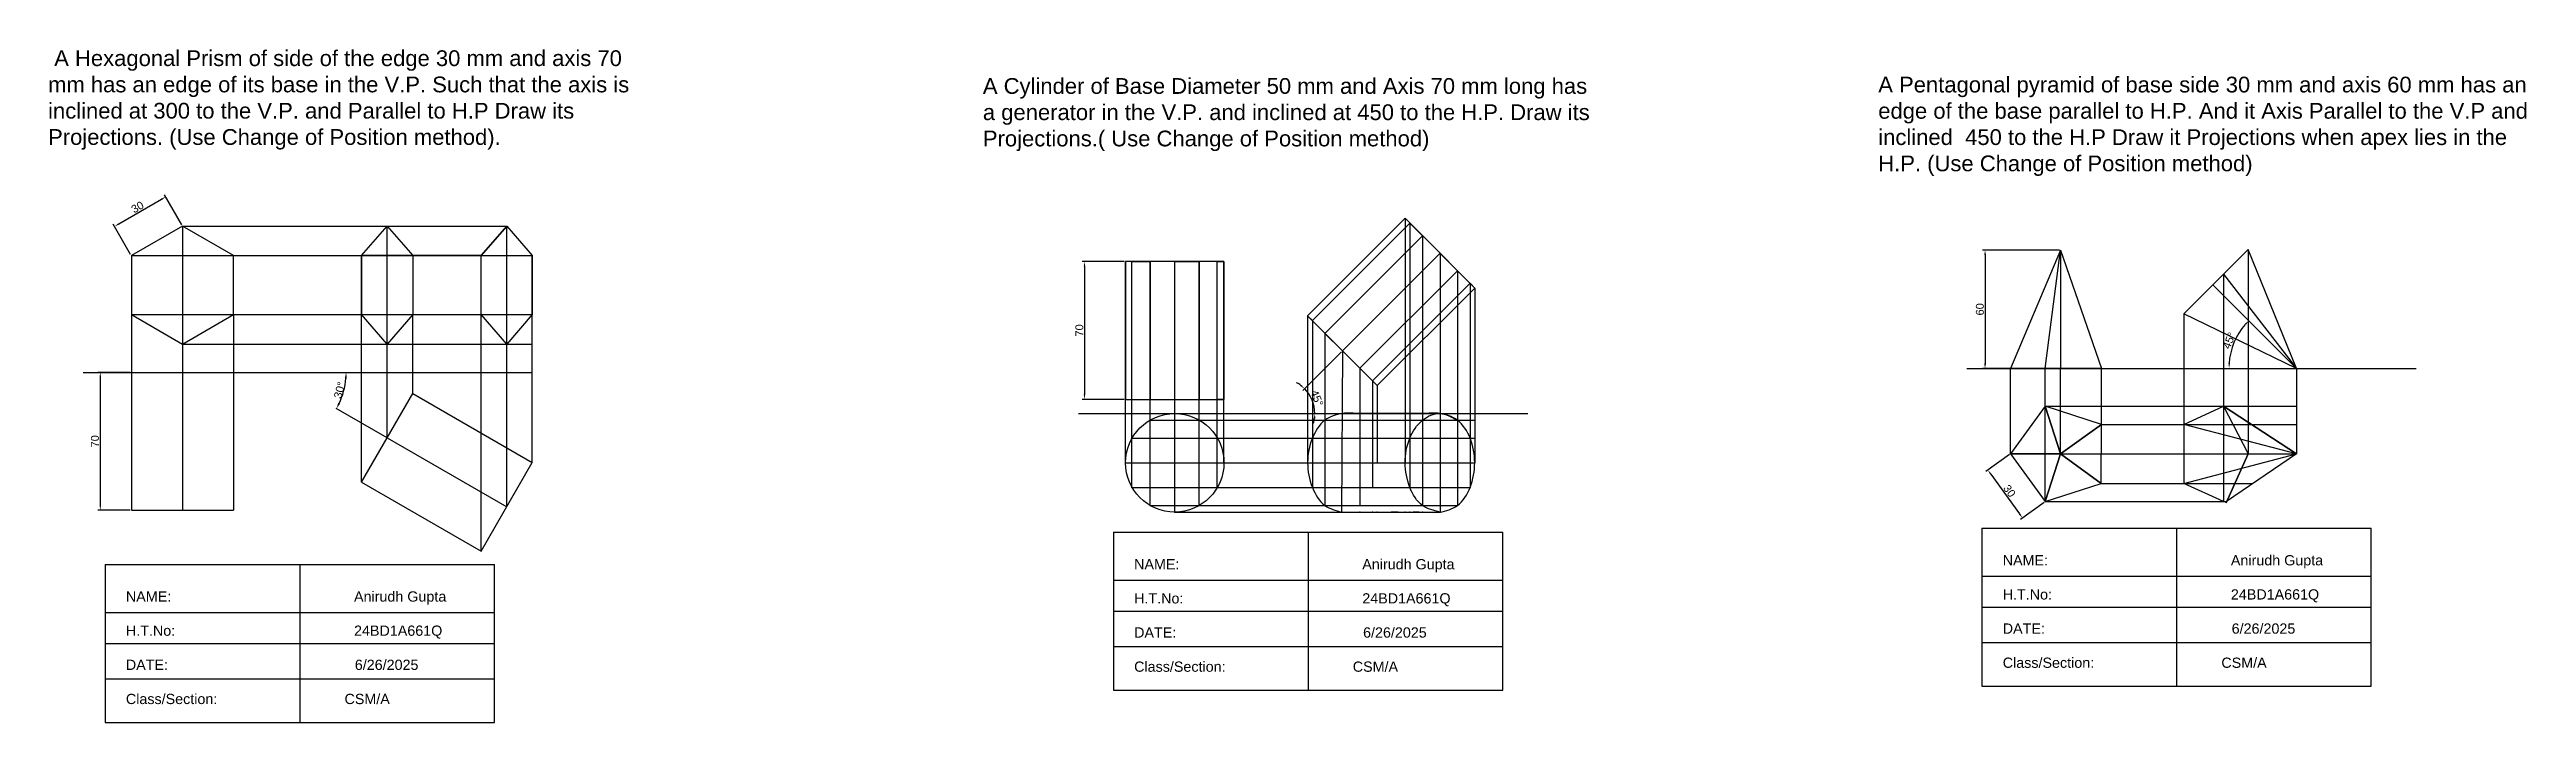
# Model space of a CAD drawing. Header units: millimetres. Extents: x 101 to 4033, y 95 to 509.
# Drawn here: x 1856 to 3113, y 167 to 509 of the extents above; entities that cross this region are included whole.
import ezdxf

# ---------------------------------------------------------------- set-up
doc = ezdxf.new("R2010")
doc.units = ezdxf.units.MM
doc.header["$MEASUREMENT"] = 0
doc.styles.get("Standard").update_dxf_attribs({"font": 'arial.ttf'})
doc.dimstyles.new('ISO-25', dxfattribs={"dimtxt": 4, "dimasz": 2.5, "dimexe": 1.25, "dimexo": 0.625, "dimtad": 1, "dimdec": 0, "dimtxsty": 'Standard', "dimcen": 2.5, "dimclrd": 1, "dimclre": 4, "dimadec": 0, "dimazin": 0, "dimtfac": 1, "dimtdec": 0, "dimtmove": 0, "dimatfit": 3, "dimfxl": 1, "dimarcsym": 0})
doc.dimstyles.get("Standard").update_dxf_attribs({"dimtxt": 4, "dimasz": 3, "dimexe": 0.18, "dimexo": 0.0625, "dimgap": 0.09, "dimtad": 1, "dimdec": 0, "dimzin": 0, "dimdsep": 46, "dimtxsty": 'Standard', "dimcen": 0.09, "dimclrd": 6, "dimclre": 4, "dimadec": 0, "dimazin": 0, "dimtfac": 1, "dimtdec": 0, "dimtofl": 0, "dimtmove": 0, "dimatfit": 3, "dimfxl": 1, "dimtolj": 1, "dimtzin": 0, "dimarcsym": 1})

msp = doc.modelspace()

# ---------------------------------------------------------------- texts
at = {"attachment_point": 1}
for s, width, heights, insert, char_height in [(' A Hexagonal Prism of side of the edge 30 mm and axis 70 mm has an edge of its base in the V.P. Such that the axis is inclined at 300 to the V.P. and Parallel to H.P Draw its Projections. (Use Change of Position method).', 304.36, [0], (1854.9, 508.7), 8), ('A Cylinder of Base Diameter 50 mm and Axis 70 mm long has a generator in the V.P. and inclined at 450 to the H.P. Draw its Projections.( Use Change of Position method) ', 313.096, [51.4], (2329.5, 494.6), 8), ('A Pentagonal pyramid of base side 30 mm and axis 60 mm has an edge of the base parallel to H.P. And it Axis Parallel to the V.P and inclined  450 to the H.P Draw it Projections when apex lies in the H.P. (Use Change of Position method)', 339.718, [51.4], (2784.1, 495.3), 8), ('NAME:                                              Anirudh Gupta\\P\\PH.T.No:                                             24BD1A661Q\\P\\PDATE:                                               6/26/2025\\P\\PClass/Section:                                CSM/A', 175.899, [0], (2847.3, 252.4), 5.2), ('NAME:                                              Anirudh Gupta\\P\\PH.T.No:                                             24BD1A661Q\\P\\PDATE:                                               6/26/2025\\P\\PClass/Section:                                CSM/A', 175.899, [0], (2406.3, 250.4), 5.2), ('NAME:                                              Anirudh Gupta\\P\\PH.T.No:                                             24BD1A661Q\\P\\PDATE:                                               6/26/2025\\P\\PClass/Section:                                CSM/A', 175.899, [0], (1894.4, 234), 5.2)]:
    msp.add_mtext_dynamic_manual_height_columns(s, width=width, gutter_width=12.5, heights=heights, dxfattribs=dict(at, insert=insert, char_height=char_height))

# ---------------------------------------------------------------- blocks, each defined once
blk = doc.blocks.new('*D80')
at = {"color": 4, "lineweight": -2, "transparency": 16777216}
for p, q in [((1896.5, 345.2), (1880.2, 345.2)), ((1896.5, 275.2), (1880.2, 275.2))]:
    blk.add_line(p, q, dxfattribs=at)
at = {"color": 1, "lineweight": -2, "transparency": 16777216}
blk.add_line((1881.4, 342.7), (1881.4, 277.7), dxfattribs=at)
at = {"color": 1, "transparency": 16777216}
for points in [[(1881, 342.7), (1881.8, 342.7), (1881.4, 345.2)], [(1881, 277.7), (1881.8, 277.7), (1881.4, 275.2)]]:
    blk.add_solid(points, dxfattribs=at)
at = {"layer": 'Defpoints', "color": 0, "transparency": 16777216}
for p in [(1897.2, 345.2), (1881.4, 275.2), (1897.2, 275.2)]:
    blk.add_point(p, dxfattribs=at)
at = {"color": 0, "transparency": 16777216, "insert": (1878.7, 310.2), "char_height": 4, "attachment_point": 5, "rotation": 90}
blk.add_mtext('70', dxfattribs=at)
blk = doc.blocks.new('*D81')
at = {"color": 1, "lineweight": -2, "transparency": 16777216}
blk.add_line((1912.5, 433), (1890.8, 420.5), dxfattribs=at)
at = {"color": 4, "lineweight": -2, "transparency": 16777216}
for p, q in [((1922.8, 420.1), (1914, 435.4)), ((1896.8, 405.1), (1888, 420.4))]:
    blk.add_line(p, q, dxfattribs=at)
at = {"color": 1, "transparency": 16777216}
for points in [[(1912.2, 433.4), (1912.7, 432.7), (1914.6, 434.3)], [(1890.6, 420.9), (1891, 420.2), (1888.6, 419.3)]]:
    blk.add_solid(points, dxfattribs=at)
at = {"layer": 'Defpoints', "color": 0, "transparency": 16777216}
for p in [(1888.6, 419.3), (1923.1, 419.5), (1897.2, 404.5)]:
    blk.add_point(p, dxfattribs=at)
at = {"color": 0, "transparency": 16777216, "insert": (1900.3, 429.1), "char_height": 4, "attachment_point": 5, "rotation": 30}
blk.add_mtext('30', dxfattribs=at)
blk = doc.blocks.new('*D85')
at = {"color": 4, "lineweight": -2, "transparency": 16777216}
blk.add_line((2027.1, 311.9), (2001.1, 326.9), dxfattribs=at)
at = {"color": 6, "lineweight": -2, "transparency": 16777216}
blk.add_arc((1969.2, 345.2), 37, 334.6826, 355.3522, dxfattribs=at)
at = {"color": 6, "transparency": 16777216}
for points in [[(2005.6, 342.3), (2006.6, 342.2), (2006.2, 345.2)], [(2003.1, 329.2), (2002.2, 329.7), (2001.3, 326.8)]]:
    blk.add_solid(points, dxfattribs=at)
at = {"layer": 'Defpoints', "color": 0, "transparency": 16777216}
for p in [(1872.7, 345.2), (2100.7, 345.2), (2004, 332.6), (2027.1, 311.9), (2087.8, 276.9)]:
    blk.add_point(p, dxfattribs=at)
at = {"color": 0, "transparency": 16777216, "insert": (2002.9, 336.2), "char_height": 4, "attachment_point": 5, "rotation": 75.0174}
blk.add_mtext('\\A1;30°', dxfattribs=at)
blk = doc.blocks.new('*D71')
at = {"color": 4, "lineweight": -2, "transparency": 16777216}
blk.add_line((2511.6, 355.7), (2491.9, 336), dxfattribs=at)
at = {"color": 1, "lineweight": -2, "transparency": 16777216}
for start, end in [(53.0057, 61.0114), (0, 45), (343.9886, 351.9943)]:
    blk.add_arc((2480.1, 324.3), 17.9, start, end, dxfattribs=at)
at = {"color": 1, "transparency": 16777216}
for points in [[(2491.2, 338.9), (2490.6, 338.3), (2492.8, 336.9)], [(2497.5, 321.8), (2498.3, 321.7), (2498.1, 324.3)]]:
    blk.add_solid(points, dxfattribs=at)
at = {"layer": 'Defpoints', "color": 0, "transparency": 16777216}
for p in [(2561.6, 405.7), (2512.1, 356.2), (2497.4, 328.9), (2378.1, 324.3), (2606.2, 324.3)]:
    blk.add_point(p, dxfattribs=at)
at = {"color": 0, "transparency": 16777216, "insert": (2499.1, 332.1), "char_height": 4, "attachment_point": 5, "rotation": 292.5}
blk.add_mtext('45°', dxfattribs=at)
blk = doc.blocks.new('*D72')
at = {"color": 4, "lineweight": -2, "transparency": 16777216}
for p, q in [((2401.3, 401.5), (2379.9, 401.5)), ((2401.3, 331.5), (2379.9, 331.5))]:
    blk.add_line(p, q, dxfattribs=at)
at = {"color": 1, "lineweight": -2, "transparency": 16777216}
blk.add_line((2381.1, 399), (2381.1, 334), dxfattribs=at)
at = {"color": 1, "transparency": 16777216}
for points in [[(2380.7, 399), (2381.5, 399), (2381.1, 401.5)], [(2380.7, 334), (2381.5, 334), (2381.1, 331.5)]]:
    blk.add_solid(points, dxfattribs=at)
at = {"layer": 'Defpoints', "color": 0, "transparency": 16777216}
for p in [(2401.9, 401.5), (2381.1, 331.5), (2401.9, 331.5)]:
    blk.add_point(p, dxfattribs=at)
at = {"color": 0, "transparency": 16777216, "insert": (2378.5, 366.5), "char_height": 4, "attachment_point": 5, "rotation": 90}
blk.add_mtext('70', dxfattribs=at)
blk = doc.blocks.new('*D73')
at = {"color": 4, "lineweight": -2, "transparency": 16777216}
for p, q in [((2876.1, 407.2), (2837.1, 407.2)), ((2876.1, 347.2), (2837.1, 347.2))]:
    blk.add_line(p, q, dxfattribs=at)
at = {"color": 1, "lineweight": -2, "transparency": 16777216}
blk.add_line((2838.3, 404.7), (2838.3, 349.7), dxfattribs=at)
at = {"color": 1, "transparency": 16777216}
for points in [[(2837.9, 404.7), (2838.8, 404.7), (2838.3, 407.2)], [(2837.9, 349.7), (2838.8, 349.7), (2838.3, 347.2)]]:
    blk.add_solid(points, dxfattribs=at)
at = {"layer": 'Defpoints', "color": 0, "transparency": 16777216}
for p in [(2876.7, 407.2), (2838.3, 347.2), (2876.7, 347.2)]:
    blk.add_point(p, dxfattribs=at)
at = {"color": 0, "transparency": 16777216, "insert": (2835.7, 377.2), "char_height": 4, "attachment_point": 5, "rotation": 90}
blk.add_mtext('60', dxfattribs=at)
blk = doc.blocks.new('*D74')
at = {"color": 4, "lineweight": -2, "transparency": 16777216}
for p, q in [((2850.7, 303.5), (2838.7, 294.8)), ((2868.3, 279.2), (2856.3, 270.5))]:
    blk.add_line(p, q, dxfattribs=at)
at = {"color": 1, "lineweight": -2, "transparency": 16777216}
blk.add_line((2841.2, 293.5), (2855.8, 273.3), dxfattribs=at)
at = {"color": 1, "transparency": 16777216}
for points in [[(2841.5, 293.8), (2840.9, 293.3), (2839.7, 295.6)], [(2856.2, 273.5), (2855.5, 273), (2857.3, 271.3)]]:
    blk.add_solid(points, dxfattribs=at)
at = {"layer": 'Defpoints', "color": 0, "transparency": 16777216}
for p in [(2851.2, 303.9), (2868.8, 279.6), (2857.3, 271.3)]:
    blk.add_point(p, dxfattribs=at)
at = {"color": 0, "transparency": 16777216, "insert": (2850.7, 285), "char_height": 4, "attachment_point": 5, "rotation": 305.8484}
blk.add_mtext('30', dxfattribs=at)
blk = doc.blocks.new('*D75')
at = {"color": 1, "lineweight": -2, "transparency": 16777216}
blk.add_arc((2996.4, 347.2), 34.3, 139.2843, 175.8176, dxfattribs=at)
at = {"color": 1, "transparency": 16777216}
for points in [[(2970.2, 369.9), (2970.8, 369.3), (2972.2, 371.4)], [(2962.7, 349.7), (2961.9, 349.7), (2962.2, 347.2)]]:
    blk.add_solid(points, dxfattribs=at)
at = {"layer": 'Defpoints', "color": 0, "transparency": 16777216}
for p in [(2953.9, 389.6), (2966.8, 364.3), (2829.1, 347.2), (2996.4, 347.2), (3057.2, 347.2)]:
    blk.add_point(p, dxfattribs=at)
at = {"color": 0, "transparency": 16777216, "insert": (2962.3, 361.3), "char_height": 4, "attachment_point": 5, "rotation": 67.551}
blk.add_mtext('45°', dxfattribs=at)

# ---------------------------------------------------------------- dimensions: what is measured, and where the dimension line sits
for p1, p2, distance, picture, middle in [((1923.1, 419.5), (1897.2, 404.5), -17, '*D81', (1900.3, 429.1)), ((2851.2, 303.9), (2868.8, 279.6), -14.2, '*D74', (2850.7, 285))]:
    dim = msp.add_aligned_dim(p1=p1, p2=p2, distance=distance, dimstyle='ISO-25')
    dim.commit()
    dim.dimension.update_dxf_attribs({"geometry": picture, "text_midpoint": middle})
for base, line1, line2, picture, middle in [((2497.4, 328.9), ((2378.1, 324.3), (2606.2, 324.3)), ((2512.1, 356.2), (2561.6, 405.7)), '*D71', (2499.1, 332.1)), ((2966.8, 364.3), ((2829.1, 347.2), (3057.2, 347.2)), ((2996.4, 347.2), (2953.9, 389.6)), '*D75', (2962.3, 361.3))]:
    dim = msp.add_angular_dim_2l(base=base, line1=line1, line2=line2, dimstyle='ISO-25', override={"dimscale": 0})
    dim.commit()
    dim.dimension.update_dxf_attribs({"geometry": picture, "text_midpoint": middle})
for base, p1, p2, picture, middle in [((2838.3, 347.2), (2876.7, 407.2), (2876.7, 347.2), '*D73', (2835.7, 377.2)), ((2381.1, 331.5), (2401.9, 401.5), (2401.9, 331.5), '*D72', (2378.5, 366.5)), ((1881.4, 275.2), (1897.2, 345.2), (1897.2, 275.2), '*D80', (1878.7, 310.2))]:
    dim = msp.add_linear_dim(base=base, p1=p1, p2=p2, angle=90, dimstyle='ISO-25')
    dim.commit()
    dim.dimension.update_dxf_attribs({"geometry": picture, "text_midpoint": middle})
dim = msp.add_angular_dim_2l(base=(2004, 332.6), line1=((1872.7, 345.2), (2100.7, 345.2)), line2=((2027.1, 311.9), (2087.8, 276.9)), dimstyle='Standard')
dim.commit()
dim.dimension.update_dxf_attribs({"geometry": '*D85', "text_midpoint": (2002.9, 336.2)})

# ---------------------------------------------------------------- linework, layer by layer
for p, q in [((1923.1, 419.5), (1923.1, 345.2)), ((1923.1, 419.5), (2087.8, 419.5)), ((2027.1, 311.9), (2027.1, 419.5)), ((2087.8, 276.9), (2087.8, 419.5)), ((2543.9, 423.4), (2494.4, 373.9)), ((2496.8, 371.5), (2546.3, 421)), ((2579.2, 388), (2543.9, 423.4)), ((2543.9, 423.4), (2543.9, 299.3)), ((2546.3, 421), (2552.7, 414.5)), ((2546.3, 421), (2546.3, 286.8)), ((1897.2, 404.5), (2074.8, 404.5)), ((2014.1, 289.4), (2014.1, 404.5)), ((2074.8, 254.4), (2074.8, 404.5)), ((2100.7, 299.4), (2100.7, 404.5)), ((2552.7, 414.5), (2503.2, 365)), ((2512.1, 356.2), (2561.6, 405.7)), ((2552.7, 414.5), (2552.7, 277.6)), ((2561.6, 405.7), (2570.4, 396.8)), ((2561.6, 405.7), (2561.6, 274.3)), ((2876.7, 407.2), (2876.7, 347.2)), ((2971.9, 407.6), (2971.9, 303.9)), ((2401.9, 299.3), (2401.9, 401.5)), ((2451.9, 401.5), (2401.9, 401.5)), ((2401.9, 401.5), (2401.9, 331.5)), ((2405.2, 286.8), (2405.2, 401.5)), ((2405.2, 331.5), (2405.2, 401.5)), ((2405.2, 401.5), (2414.4, 401.5)), ((2414.4, 277.6), (2414.4, 401.5)), ((2414.4, 401.5), (2414.4, 331.5)), ((2426.9, 274.3), (2426.9, 401.5)), ((2426.9, 331.5), (2426.9, 401.5)), ((2426.9, 401.5), (2439.4, 401.5)), ((2439.4, 277.6), (2439.4, 401.5)), ((2439.4, 401.5), (2439.4, 331.5)), ((2448.5, 286.8), (2448.5, 401.5)), ((2448.5, 331.5), (2448.5, 401.5)), ((2448.5, 401.5), (2451.9, 401.5)), ((2451.9, 299.3), (2451.9, 401.5)), ((2451.9, 331.5), (2451.9, 401.5)), ((2451.9, 401.5), (2451.9, 331.5)), ((2570.4, 396.8), (2520.9, 347.3)), ((2527.4, 340.9), (2576.9, 390.4)), ((2570.4, 396.8), (2570.4, 277.6)), ((2576.9, 390.4), (2579.2, 388)), ((2576.9, 390.4), (2576.9, 286.8)), ((2959.4, 395.1), (2959.4, 279.6)), ((2529.7, 338.5), (2579.2, 388)), ((2579.2, 388), (2529.7, 338.5)), ((2579.2, 388), (2579.2, 299.3)), ((2996.4, 347.2), (2953.9, 389.6)), ((1897.2, 374.5), (1897.2, 345.2)), ((1897.2, 374.5), (2074.8, 374.5)), ((1949.1, 374.5), (1949.1, 345.2)), ((2040.1, 334.4), (2040.1, 374.5)), ((2494.4, 373.9), (2529.7, 338.5)), ((2494.4, 373.9), (2496.8, 371.5)), ((2494.4, 373.9), (2494.4, 299.3)), ((2496.8, 371.5), (2496.8, 286.8)), ((2503.2, 365), (2512.1, 356.2)), ((2503.2, 365), (2503.2, 277.6)), ((2939.3, 374.9), (2939.3, 318.7)), ((1923.1, 359.5), (2100.7, 359.5)), ((2512.1, 356.2), (2511.6, 274.3)), ((1872.7, 345.2), (2100.7, 345.2)), ((1897.2, 345.2), (1897.2, 275.2)), ((1897.2, 345.2), (1949.1, 345.2)), ((1923.1, 345.2), (1923.1, 275.2)), ((1949.1, 345.2), (1949.1, 275.2)), ((2520.9, 347.3), (2527.4, 340.9)), ((2520.9, 347.3), (2520.9, 277.6)), ((2529.7, 338.5), (2527.4, 340.9)), ((2527.4, 340.9), (2527.4, 286.8)), ((2829.1, 347.2), (3057.2, 347.2)), ((2851.2, 303.9), (2851.2, 347.2)), ((2868.9, 279.5), (2868.9, 347.2)), ((2876.7, 303.8), (2876.7, 347.2)), ((2897.4, 318.7), (2897.4, 347.2)), ((2996.4, 347.2), (2996.4, 303.9)), ((2014.1, 289.4), (2040.1, 334.4)), ((2040.1, 334.4), (2100.7, 299.4)), ((2401.9, 331.5), (2451.9, 331.5)), ((2401.9, 331.5), (2405.2, 331.5)), ((2414.4, 331.5), (2426.9, 331.5)), ((2439.4, 331.5), (2448.5, 331.5)), ((2451.9, 331.5), (2448.5, 331.5)), ((2529.7, 338.5), (2529.7, 299.3)), ((2876.7, 303.8), (2868.9, 328.1)), ((2868.9, 328.1), (2876.7, 303.8)), ((2868.9, 328.1), (2996.4, 328.1)), ((2996.4, 303.9), (2959.4, 328.1)), ((2378.1, 324.3), (2606.2, 324.3)), ((2414.4, 320.9), (2579.2, 320.9)), ((2876.7, 303.8), (2897.4, 318.7)), ((2897.4, 318.7), (2876.7, 303.8)), ((2897.4, 318.7), (2996.4, 318.7)), ((2996.4, 303.9), (2939.3, 318.7)), ((2027.1, 311.9), (2087.8, 276.9)), ((2405.2, 311.8), (2579.2, 311.8)), ((2876.7, 303.8), (2851.2, 303.9)), ((2851.2, 303.9), (2876.7, 303.8)), ((2851.2, 303.9), (2971.9, 303.9)), ((2876.7, 303.8), (2868.9, 279.6)), ((2868.9, 279.6), (2876.7, 303.8)), ((2876.7, 303.8), (2897.3, 288.7)), ((2897.3, 288.7), (2876.7, 303.8)), ((2876.7, 303.8), (2876.7, 303.8)), ((2939.3, 288.7), (2996.4, 303.9)), ((2971.9, 303.9), (2960.7, 279)), ((2014.1, 289.4), (2074.8, 254.4)), ((2074.8, 254.4), (2100.7, 299.4)), ((2401.9, 299.3), (2579.2, 299.3)), ((2405.2, 286.8), (2576.9, 286.8)), ((2414.4, 277.6), (2570.4, 277.6)), ((2868.9, 279.6), (2960.9, 279.6)), ((2897.3, 288.7), (2974.3, 288.7)), ((1897.2, 275.2), (1949.1, 275.2)), ((2426.9, 274.3), (2561.6, 274.3)), ((2836.7, 266.1), (2836.7, 185.9)), ((2836.7, 266.1), (3034.4, 266.1)), ((2935.6, 266.1), (2935.6, 185.9)), ((3034.4, 185.9), (3034.4, 266.1)), ((2395.8, 264), (2395.8, 183.8)), ((2395.8, 264), (2593.5, 264)), ((2494.6, 264), (2494.6, 183.8)), ((2593.5, 183.8), (2593.5, 264)), ((1883.8, 247.6), (1883.8, 167.5)), ((1883.8, 247.6), (2081.5, 247.6)), ((1982.7, 247.6), (1982.7, 167.5)), ((2081.5, 167.5), (2081.5, 247.6)), ((2395.8, 239.7), (2593.5, 239.7)), ((2836.7, 241.7), (3034.4, 241.7)), ((1883.8, 223.3), (2081.5, 223.3)), ((2395.8, 223.9), (2593.5, 223.9)), ((2836.7, 226), (3034.4, 226)), ((1883.8, 207.5), (2081.5, 207.5)), ((2395.8, 206), (2593.5, 206)), ((2836.7, 208), (3034.4, 208)), ((1883.8, 189.6), (2081.5, 189.6)), ((2395.8, 183.8), (2593.5, 183.8)), ((2836.7, 185.9), (3034.4, 185.9)), ((1883.8, 167.5), (2081.5, 167.5))]:
    msp.add_line(p, q)
at = {"color": 40, "lineweight": 30, "true_color": 0xf8d731}
for p, q in [((2014.1, 404.5), (2027.1, 419.5)), ((2027.1, 419.5), (2087.8, 419.5)), ((2074.8, 404.5), (2087.8, 419.5)), ((2087.8, 419.5), (2074.8, 404.5)), ((2087.8, 419.5), (2100.7, 404.5)), ((2014.1, 374.5), (2014.1, 404.5)), ((2074.8, 404.5), (2014.1, 404.5)), ((2014.1, 404.5), (2014.1, 374.5)), ((2074.8, 374.5), (2074.8, 404.5)), ((2100.7, 404.5), (2100.7, 374.5)), ((2027.1, 359.5), (2014.1, 374.5)), ((2014.1, 374.5), (2074.8, 374.5)), ((2087.8, 359.5), (2074.8, 374.5)), ((2100.7, 374.5), (2087.8, 359.5)), ((2027.1, 359.5), (2087.8, 359.5))]:
    msp.add_line(p, q, dxfattribs=at)
at = {"color": 240, "true_color": 0xed1f24}
for p, q in [((2027.1, 419.5), (2040.1, 404.5)), ((2040.1, 404.5), (2040.1, 374.5)), ((2074.8, 404.5), (2100.7, 404.5)), ((2040.1, 374.5), (2027.1, 359.5)), ((2074.8, 374.5), (2100.7, 374.5))]:
    msp.add_line(p, q, dxfattribs=at)
at = {"color": 40, "true_color": 0xf8d731}
for p, q in [((2876.7, 407.2), (2851.2, 347.2)), ((2868.9, 347.2), (2876.7, 407.2)), ((2876.7, 407.2), (2897.4, 347.2)), ((2959.4, 395.1), (2971.9, 407.6)), ((2996.4, 347.2), (2971.9, 407.6)), ((2939.3, 374.9), (2959.4, 395.1)), ((2959.4, 395.1), (2996.4, 347.2)), ((2996.4, 347.2), (2939.3, 374.9)), ((2868.9, 347.2), (2851.2, 347.2)), ((2897.4, 347.2), (2868.9, 347.2)), ((2939.3, 318.7), (2959.4, 328.1)), ((2959.4, 328.1), (2971.9, 303.9)), ((2959.4, 328.1), (2996.4, 303.9)), ((2939.3, 318.7), (2939.3, 288.7)), ((2960.7, 279), (2971.9, 303.9)), ((2996.4, 303.9), (2960.9, 279.6)), ((2971.9, 303.9), (2996.4, 303.9)), ((2959.4, 279.6), (2939.3, 288.7))]:
    msp.add_line(p, q, dxfattribs=at)
for points in [[(1949.1, 404.5), (1923.1, 419.5), (1897.2, 404.5), (1897.2, 374.5), (1923.1, 359.5), (1949.1, 374.5)], [(2868.8, 279.6), (2897.3, 288.7), (2897.4, 318.7), (2868.9, 328.1), (2851.2, 303.9)]]:
    msp.add_lwpolyline(points, close=True)
msp.add_circle((2426.9, 299.3), 25)
at = {"color": 40, "lineweight": 30, "true_color": 0xf8d731}
msp.add_spline([(2511.6, 274.3), (2503.2, 277.6), (2496.8, 286.8), (2494.4, 299.3), (2496.8, 311.8), (2503.2, 320.9), (2511.9, 324.3), (2520.9, 324.3), (2527.4, 324.3), (2529.7, 324.3), (2543.9, 324.3), (2546.3, 324.3), (2552.7, 324.3), (2561.6, 324.3), (2570.4, 320.9), (2576.9, 311.8), (2579.2, 299.3), (2576.9, 286.8), (2570.4, 277.6), (2561.6, 274.3), (2552.7, 274.3), (2546.3, 274.3), (2543.9, 274.3), (2529.7, 274.3), (2527.4, 274.3), (2520.9, 274.3), (2511.6, 274.3)], degree=3, dxfattribs=at)
at = {"color": 40, "true_color": 0xf8d731}
msp.add_spline([(2561.6, 274.3), (2552.7, 277.6), (2546.3, 286.8), (2543.9, 299.3), (2546.3, 311.8), (2552.7, 320.9), (2561.6, 324.3), (2570.4, 320.9)], degree=3, dxfattribs=at)
for p in [(2040.1, 404.5), (2040.1, 374.5), (2414.4, 320.9), (2426.9, 324.3), (2439.4, 320.9), (2405.2, 311.8), (2448.5, 311.8), (2401.9, 299.3), (2451.9, 299.3), (2405.2, 286.8), (2414.4, 277.6), (2439.4, 277.6), (2448.5, 286.8), (2426.9, 274.3), (2520.9, 274.3), (2527.4, 274.3), (2529.7, 274.3), (2543.9, 274.3), (2546.3, 274.3), (2552.7, 274.3), (2561.6, 274.3)]:
    msp.add_point(p)

msp.set_redraw_order([(e.dxf.handle, doc.entitydb.next_handle()) for e in msp.query("TEXT MTEXT ATTDEF DIMENSION ARC_DIMENSION")])  # texts and dimensions are drawn at this point

doc.saveas('drawing.dxf')
